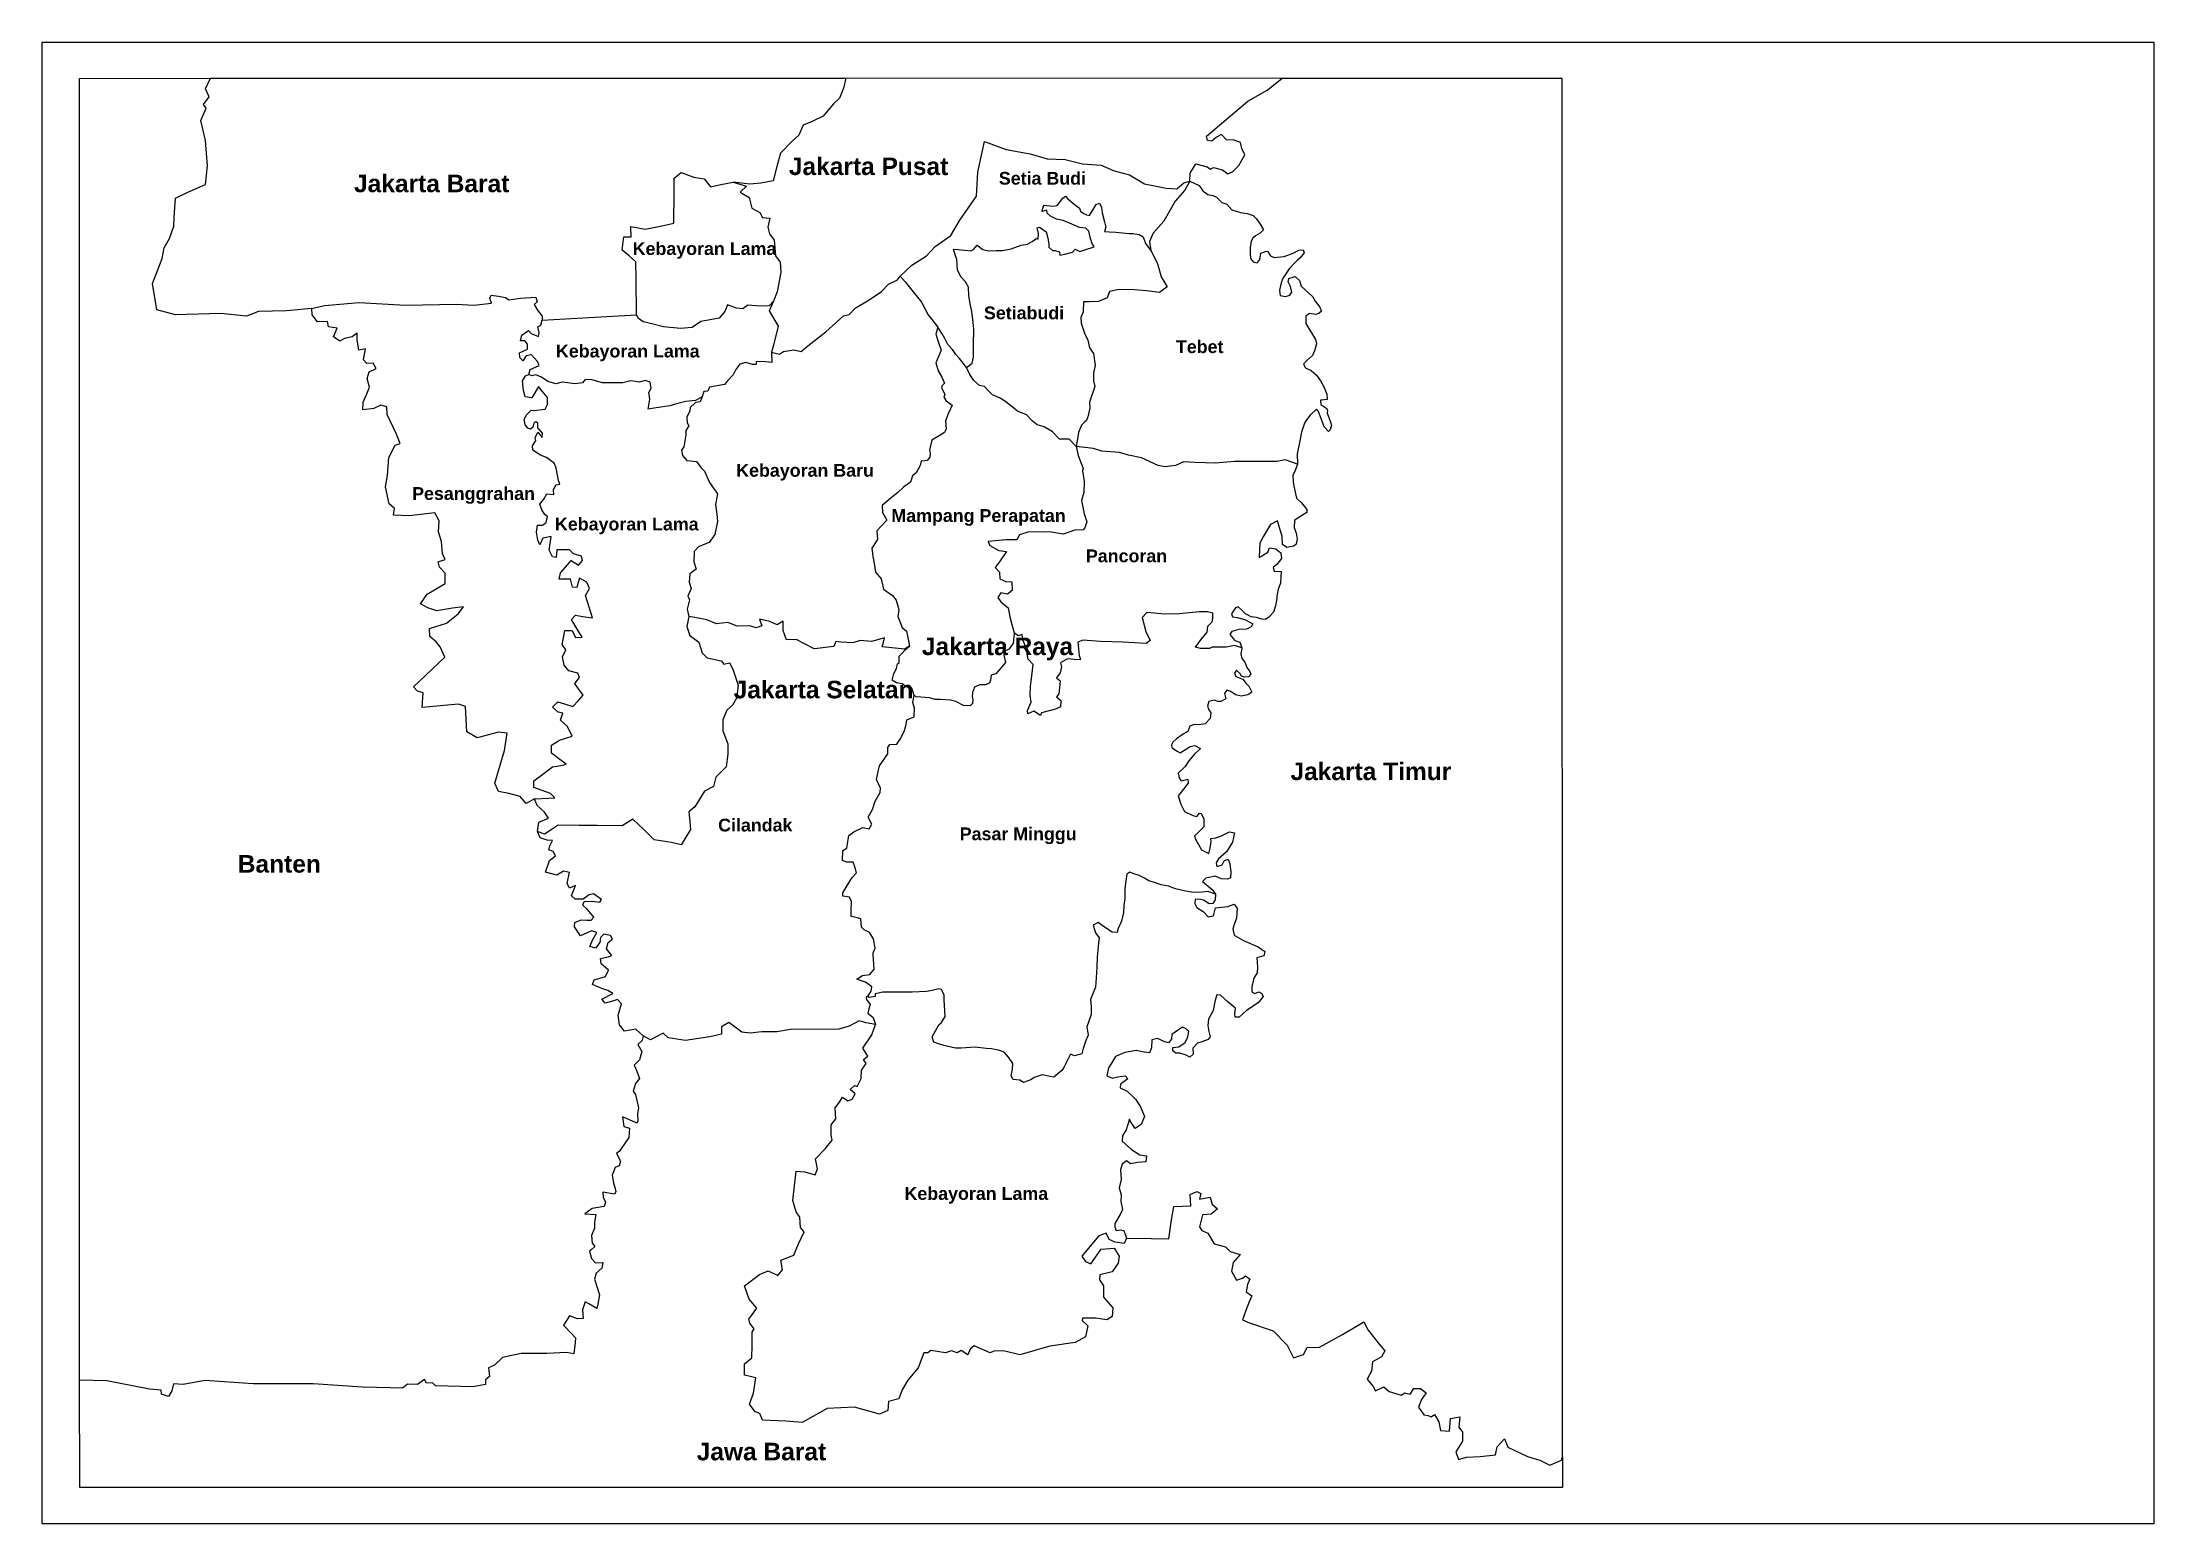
# Model space of a CAD drawing. Header units: millimetres. Extents: x -301641 to 1761893, y -305234 to 309597.
# Drawn here: x 836994 to 1005102, y 98310 to 216265 of the extents above; entities that cross this region are included whole.
import ezdxf

# ---------------------------------------------------------------- set-up
doc = ezdxf.new("R2010")
doc.units = ezdxf.units.MM
doc.header["$MEASUREMENT"] = 0
doc.layers.add('A-TEXT-3', color=7, linetype='Continuous', lineweight=5)
doc.styles.add('PED', font='SASB____.pfb', dxfattribs={"width": 0.9, "height": 0.4})
picture_1 = doc.add_image_def('image1.png', size_in_pixel=(2048, 1437))

msp = doc.modelspace()

# ---------------------------------------------------------------- texts
at = {"layer": 'A-TEXT-3', "color": 7, "linetype": 'Continuous', "style": 'PED'}
for s, height, p in [('Jakarta Pusat', 1397.07, (896436, 205690)), ('Jakarta Barat', 1397.07, (861817, 204322)), ('Setia Budi', 1016.1, (913154, 204925)), ('Kebayoran Lama', 1016.14, (884000, 199327)), ('Setiabudi', 1016.1, (911967, 194207)), ('Kebayoran Lama', 1016.14, (877893, 191169)), ('Tebet', 1016.1, (927250, 191515)), ('Kebayoran Baru', 1016.14, (892244, 181672)), ('Pesanggrahan', 1016.14, (866441, 179827)), ('Kebayoran Lama', 1016.14, (877814, 177397)), ('Mampang Perapatan', 1016.14, (904596, 178073)), ('Pancoran', 1016.1, (920084, 174865)), ('Jakarta Raya', 1397.07, (907026, 167470)), ('Jakarta Selatan', 1397.07, (892040, 164029)), ('Jakarta Timur', 1397.07, (936372, 157516)), ('Cilandak', 1016.1, (890806, 153429)), ('Pasar Minggu', 1016.14, (910040, 152731)), ('Banten', 1397.1, (852564, 150151)), ('Kebayoran Lama', 1016.14, (905641, 124099)), ('Jawa Barat', 1397.1, (889100, 103361))]:
    msp.add_text(s, height=height, dxfattribs=at).set_placement(p)

# ---------------------------------------------------------------- linework, layer by layer
for points in [[(884845, 137167), (884761, 136797), (884400, 136461), (884721, 135904), (884540, 135235), (884125, 134828), (884321, 134334), (884540, 133751), (884234, 133359), (884038, 132748), (884219, 132474), (884470, 131435), (884384, 130957), (884415, 130378), (884336, 130197), (884164, 130276), (883185, 130720), (883285, 129947), (883741, 129803), (883701, 129074), (882964, 127985), (882713, 127790), (883024, 127189), (882936, 126801), (882598, 126676), (882372, 126062), (882485, 125423), (882570, 125103), (882670, 124731), (882545, 124564), (881629, 124702), (881642, 124326), (881843, 123925), (881730, 123562), (880789, 123399), (880199, 122986), (881077, 122920), (880964, 122331), (880964, 121842), (880726, 121253), (880764, 120639), (880977, 120389), (880688, 120126), (880575, 120022), (880727, 119419), (881053, 119093), (881630, 119106), (881542, 118655), (881090, 118267), (880952, 117778), (881367, 116544), (881216, 115792), (881150, 115460), (880514, 115817), (880219, 115983), (880012, 115341), (880050, 114640), (879611, 114627), (878971, 114865), (878494, 114113), (879109, 113481), (879461, 113119), (879422, 112742), (879375, 112278), (879329, 111829), (878725, 111935), (877156, 111857), (875112, 111857), (873649, 111542), (872992, 110949), (872513, 110735), (872602, 110044), (872296, 109763), (872296, 109406), (871275, 109215), (868308, 109279), (868053, 109534), (867594, 109509), (867415, 109789), (866866, 109394), (866075, 109420), (865679, 109101), (864709, 109126), (862488, 109190), (858575, 109445), (853797, 109458), (849942, 109713), (848224, 109408), (847458, 109459), (847305, 108885), (847037, 108439), (846501, 108630), (846450, 108936), (845531, 109038), (842135, 109701), (839952, 109732), (839972, 213387), (850399, 213410)], [(858462, 195070), (856438, 194880), (854207, 194819), (853263, 194464), (851212, 194661), (847595, 194551), (846112, 194967), (845765, 197053), (846550, 199049), (846709, 199887), (847138, 200634), (847469, 201614), (847494, 202300), (847597, 203849), (848578, 204319), (849989, 204926), (850146, 206434), (849998, 208452), (849633, 210046), (850056, 211009), (849837, 211308), (850287, 211911), (850004, 212545), (850399, 213410), (900965, 213413)], [(928357, 205201), (928389, 205830), (928825, 206580), (929751, 206336), (929995, 206161), (930240, 206283), (930956, 206109), (931375, 205778), (931759, 205952), (932265, 206458), (932737, 207312), (932492, 207801), (932405, 208272), (931881, 208469), (931270, 208504), (930885, 208922), (930484, 208696), (930117, 208399), (929768, 208451), (929698, 208783), (932966, 211564), (934521, 212453), (935690, 213389), (900965, 213413), (900791, 212609), (900480, 211807), (899981, 211373), (899537, 210835), (899167, 210391), (898297, 209948), (897575, 209652), (897242, 208876), (896706, 208377), (895759, 207445), (895481, 206373), (895185, 205227), (894204, 205042), (893334, 204968), (891999, 205133)], [(923327, 121040), (925290, 121014), (926685, 120985), (926893, 122496), (927086, 123578), (928451, 123623), (928392, 124527), (928912, 124771), (929224, 124608), (929135, 124148), (929981, 124326), (930129, 123763), (930574, 123378), (930070, 122963), (929357, 122903), (929134, 121948), (929312, 121666), (929802, 121459), (930291, 120599), (931197, 120362), (931583, 119977), (932354, 119754), (931820, 119102), (931672, 118420), (932065, 117697), (932555, 117875), (932778, 118053), (933134, 117772), (932941, 117371), (932837, 116778), (933282, 116452), (933090, 115978), (932808, 115296), (932555, 114555), (933119, 114303), (934989, 113681), (936119, 112518), (936624, 111525), (937396, 111792), (937707, 112355), (938687, 112370), (940512, 113378), (942204, 114386), (942561, 113734), (943436, 112607), (943896, 112089), (943614, 111599), (942902, 111214), (942816, 110451), (942474, 109814), (942949, 109251), (943142, 108895), (943810, 109206), (944240, 108836), (945175, 108539), (945487, 108732), (945903, 108628), (946200, 109087), (946719, 109073), (947164, 108732), (946793, 108213), (946571, 107605), (946986, 106983), (947342, 106938), (947565, 106835), (947832, 107012), (948173, 106434), (948324, 105734), (949037, 105675), (949111, 106683), (949868, 106816), (949779, 106001), (950076, 105616), (950064, 104884), (949545, 104039), (949738, 103431), (950376, 103609), (951474, 103654), (952691, 103802), (952825, 104439), (953403, 105062), (953670, 104410), (955244, 103668), (956215, 103369), (957017, 102984), (957952, 103384), (958018, 103643), (958013, 213390), (935690, 213389)], [(905305, 197640), (906222, 198528), (907395, 199247), (908084, 200013), (909336, 200873), (910056, 202107), (911371, 204021), (911481, 205927), (911825, 207513), (912011, 208368), (913735, 207732), (915659, 207372), (917009, 206968), (918433, 206921), (919825, 206577), (921296, 206483), (922332, 206014), (923568, 205717), (924757, 204998), (926463, 204638), (927324, 204592), (927887, 205076), (928357, 205201), (927950, 204477), (927201, 203602), (926293, 202022), (925433, 201052), (925147, 200400), (925259, 199675), (925785, 198642), (926087, 197592), (926549, 196797), (925944, 196336), (924909, 196479), (923632, 196587), (922613, 196539), (921960, 196412), (921785, 195903), (921084, 195617), (920336, 195585), (919906, 195585), (919857, 194800), (919682, 194339), (919714, 193893), (919968, 193098), (920239, 192542), (920366, 191937), (920701, 191492), (920812, 190531), (920701, 189943), (920701, 189307), (920796, 188861), (920366, 187599), (920398, 187137), (920239, 186438), (920143, 186136), (919968, 186024), (919729, 185770), (919506, 185197), (919363, 184371), (919315, 184084), (918741, 184668), (917993, 184668), (917436, 185256), (916751, 185638), (916194, 185797), (915812, 186131), (915350, 186608), (914633, 186894), (913678, 187657), (913216, 187944), (912659, 188198), (912341, 188516), (912006, 188850), (911605, 188939), (911159, 189321), (910841, 189798), (910586, 190370), (910315, 190720), (910029, 191086), (909742, 191404), (909455, 191801), (909105, 192199), (908850, 192676), (908643, 193058), (908302, 193587)], [(876801, 194123), (880513, 194336), (884301, 194553), (884270, 197455), (884256, 198777), (883715, 199245), (883166, 199721), (883289, 200779), (883886, 200779), (883843, 201589), (884995, 201376), (886446, 201674), (887283, 201846), (887301, 204330), (887309, 205438), (887856, 205906), (888880, 205523), (889691, 205395), (890203, 204756), (890203, 204756), (891014, 204926), (891999, 205133), (893062, 204798), (892550, 204330), (893276, 203903), (893489, 203051), (894129, 202710), (894330, 202315), (894638, 202283), (894915, 202254), (894755, 201552), (894903, 201011), (895275, 200510), (895360, 199270), (895742, 198761), (895795, 197966), (895684, 197381), (895495, 196380), (895202, 195659), (894881, 194870), (895593, 193664), (895202, 192146), (895055, 191576), (895055, 191576), (895072, 190759), (894333, 190845), (893844, 190817), (893824, 190614), (893552, 190607), (893002, 190763), (892527, 190627), (892207, 190214), (891997, 189773), (891589, 189324), (891315, 189023), (890117, 188797), (889996, 188490), (889666, 188446), (889523, 188029), (889386, 187628), (888996, 187568), (888589, 187184), (888545, 186921), (888324, 186406), (888347, 185971), (888481, 185714), (888235, 185356), (888235, 185010), (888077, 184060), (887877, 183783), (887970, 183364), (888326, 182973), (889080, 182888), (889442, 182376), (889720, 182113), (890131, 181224), (890746, 180315), (890598, 179451), (890700, 178701), (890768, 178099), (890540, 177078), (890079, 176435), (889734, 176297), (889242, 176100), (888905, 175711), (888859, 174894), (889045, 174316), (888561, 173948), (888504, 173270), (888665, 172775), (888400, 172152), (888528, 171873), (888353, 171117), (888481, 170536), (888318, 169753), (888540, 169020), (889052, 168671), (889273, 168497), (889542, 167643), (889938, 167260), (891044, 167015), (891265, 166736), (891707, 166853), (891975, 166353), (892268, 165463), (892405, 165044), (892256, 164044), (891942, 163486), (891499, 163091), (891180, 162320), (891180, 161445), (891585, 160409), (891585, 159574), (891455, 158562), (890612, 157743), (890446, 157021), (889723, 156642), (888941, 155396), (888479, 154982), (888549, 154232), (888610, 153579), (888146, 152847), (887862, 152351), (887104, 152552), (885706, 152753), (884912, 153546), (884023, 154409), (883153, 153887), (881175, 153899), (879741, 153908), (878082, 153918), (877514, 153556), (876981, 153217), (876435, 153426), (876542, 154159), (877312, 154491), (876992, 154952), (876406, 155485), (876179, 156015), (877335, 156072), (877802, 156095), (877468, 156450), (876804, 156677), (876122, 156923), (876141, 157472), (876956, 158078), (877615, 158568), (878112, 158664), (878521, 158744), (878716, 158782), (878093, 159251), (877542, 159666), (877543, 160292), (878188, 160708), (879192, 161011), (878812, 161781), (878244, 162292), (878433, 162840), (878073, 162935), (877619, 163314), (878035, 163749), (878585, 163579), (879237, 163376), (879684, 163862), (880060, 164271), (879684, 164790), (879388, 165199), (879779, 165679), (879627, 166039), (878926, 166209), (878547, 166663), (878413, 167319), (878678, 167887), (878394, 168303), (878489, 168833), (878596, 169433), (879171, 169420), (879455, 168871), (879986, 168890), (879721, 169325), (879320, 169983), (879130, 170294), (879455, 170650), (880024, 170555), (880792, 170427), (880555, 171199), (880244, 172208), (880555, 172770), (880346, 173271), (879758, 173592), (879663, 173252), (879552, 172849), (879209, 172873), (879057, 173517), (878678, 173517), (878147, 173517), (878261, 174009), (878849, 174690), (879109, 174992), (879701, 174633), (880005, 174993), (879929, 175352), (879284, 175523), (878981, 175863), (878621, 175863), (877958, 175863), (877901, 175239), (877617, 175296), (877352, 175826), (877427, 176355), (877506, 176907), (877124, 176829), (876858, 176774), (876613, 176242), (876442, 176620), (876351, 177265), (876413, 177809), (876834, 177804), (877114, 178027), (877228, 178505), (877015, 178676), (876806, 178991), (876616, 179488), (876934, 179890), (877162, 180320), (877715, 180252), (877692, 180638), (877897, 181017), (878193, 181070), (878102, 181380), (877920, 182365), (877768, 182726), (877154, 183195), (876661, 183392), (876062, 183779), (876032, 184143), (876282, 184552), (876237, 184756), (876449, 185210), (876790, 184786), (876813, 185142), (876441, 185574), (876441, 185940), (876304, 186031), (876145, 185940), (876047, 185622), (875880, 185448), (875660, 185539), (875448, 185804), (875364, 186250), (875569, 186621), (875926, 186983), (876161, 186952), (877040, 187043), (877222, 187422), (877215, 187967), (876805, 188489), (876511, 188865), (876206, 188345), (875970, 187942), (875448, 188043), (875319, 188535), (875228, 189301), (875471, 189702), (875746, 189815), (875844, 190220), (876273, 190403), (876566, 190529), (876433, 190857), (875954, 191383), (875525, 191298), (875255, 190906), (875010, 191163), (874997, 191543), (875623, 191825), (875623, 192217), (875427, 192486), (875067, 192495), (875188, 192936), (875702, 193304), (875920, 193077), (876493, 192825), (876551, 193135), (876453, 193599), (876678, 193731), (876801, 194123)], [(928357, 205201), (929111, 204866), (929388, 204426), (929779, 204133), (930186, 204068), (930480, 203922), (930920, 203515), (931294, 203368), (931702, 202913), (932386, 202701), (932924, 202636), (933413, 202473), (933674, 202197), (933951, 201773), (934211, 201318), (933951, 201057), (933592, 200846), (933365, 200658), (933251, 200414), (933153, 199893), (933153, 199502), (933185, 199047), (933414, 198770), (933723, 198689), (933902, 198900), (933951, 199112), (934000, 199470), (934375, 199616), (934554, 199633), (934782, 199258), (935076, 199128), (935858, 199193), (936575, 199470), (937048, 199714), (937373, 199746), (937455, 199486), (937145, 199112), (936933, 198900), (936591, 198558), (936265, 198217), (935744, 197435), (935581, 196898), (935499, 196508), (935548, 196101), (935972, 196020), (936331, 196117), (936477, 196378), (936363, 196817), (936184, 197175), (936249, 197452), (936754, 197614), (937080, 197305), (937227, 196850), (938127, 196014), (938338, 195656), (938713, 195168), (938844, 194859), (938632, 194664), (938387, 194599), (937898, 194664), (937605, 194452), (937605, 193882), (938374, 192589), (938455, 192263), (938276, 191694), (938113, 191319), (937640, 190896), (937397, 190627), (937576, 190334), (938032, 190139), (938440, 189765), (938750, 189293), (939043, 188788), (939271, 188251), (939287, 187812), (938847, 187763), (938766, 187763), (938782, 187421), (939271, 187112), (939321, 186907), (939288, 186728), (939517, 186175), (939631, 185768), (939533, 185394), (939386, 185280), (939044, 185638), (938832, 186240), (938604, 186859), (938441, 187054), (937952, 186566), (937659, 186191), (937496, 185931), (937251, 185215), (937105, 184531), (936897, 183502), (936923, 182669), (935959, 183007), (935281, 182877), (934317, 182877), (933066, 182877), (931919, 182877), (930407, 182747), (928765, 182799), (927853, 182851), (927228, 182565), (926367, 182461), (925846, 182565), (924517, 183164), (923467, 183376), (922764, 183610), (921356, 183714), (920679, 183923), (919315, 184084)], [(910586, 190370), (911038, 190712), (911134, 191192), (911134, 192168), (911150, 193415), (911118, 193959), (911005, 194832), (910861, 195440), (910765, 196112), (910749, 196768), (910508, 197183), (910140, 197583), (909868, 198143), (909820, 198975), (909675, 199335), (909531, 199783), (909915, 199751), (910428, 199719), (910924, 199655), (911132, 199767), (911437, 200103), (911869, 199767), (912317, 199655), (912942, 199687), (913438, 199671), (914143, 199815), (914928, 200103), (915424, 200199), (915809, 200391), (916177, 200663), (916273, 200583), (916305, 201046), (916209, 201478), (916385, 201542), (916930, 201174), (917058, 200663), (917122, 200215), (917122, 199959), (917426, 199687), (917634, 199687), (917971, 199575), (918019, 199319), (918419, 199399), (919012, 199543), (919220, 199783), (919594, 199609), (920011, 199737), (920747, 199977), (920555, 200297), (920427, 200745), (920331, 201209), (920091, 201465), (919562, 201513), (919162, 201705), (918265, 202072), (917736, 202184), (917256, 202408), (917000, 202664), (916968, 202904), (916615, 202776), (916647, 203048), (916727, 203288), (917464, 203224), (917800, 203256), (918249, 203848), (918473, 204008), (918649, 203800), (919162, 203368), (919562, 203048), (919658, 202824), (919914, 202616), (920123, 202520), (920363, 202472), (920891, 203352), (921164, 203448), (921324, 203112), (921388, 202680), (921564, 201976), (921676, 201529), (921564, 201193), (921932, 201161), (922477, 201145), (923534, 201033), (923822, 201033), (924335, 200953), (924639, 200777), (924831, 200233), (925259, 199675)], [(895055, 191576), (895694, 191422), (895997, 191653), (896834, 191783), (897411, 191653), (897959, 192085), (899388, 193195), (900787, 194477), (901249, 194578), (901713, 195089), (902824, 195767), (903805, 196429), (904368, 197006), (905075, 197337), (905305, 197640), (905695, 197179), (907009, 195569), (907517, 194555), (908302, 193587), (908140, 193011), (908302, 192527), (908385, 192278), (908562, 191746), (908140, 190752), (908334, 190100), (908607, 189589), (908717, 189352), (908836, 189124), (908598, 188860), (908607, 188723), (908864, 188207), (908763, 188016), (908973, 187715), (909439, 187369), (909302, 187077), (909119, 186688), (908918, 186129), (908955, 185469), (908818, 185196), (908390, 184931), (907829, 184586), (907695, 184034), (907633, 183779), (907695, 183578), (907658, 183241), (907439, 182959), (907266, 182940), (906964, 182909), (906882, 182576), (906581, 181987), (906271, 181750), (906125, 181230), (905550, 180847), (905103, 180428), (904434, 179869), (903861, 179391), (903888, 178822), (904227, 178203), (903843, 177790), (903438, 177354), (903489, 176684), (903030, 175971), (903133, 175307), (903218, 174759), (903326, 174068), (903783, 173530), (903960, 172719), (904684, 172203), (904979, 171849), (905200, 171096), (905112, 170536), (905466, 169666), (905806, 169386), (905926, 168743), (906031, 168181), (905630, 167947), (904405, 168080), (903862, 168138), (903962, 168492), (904058, 168834), (903607, 168714), (903015, 168556), (902116, 168640), (901525, 168434), (900610, 168507), (900179, 168542), (900019, 168168), (899546, 168109), (898938, 168033), (898440, 167971), (897730, 168345), (897517, 168457), (897036, 168711), (896253, 168684), (895973, 169436), (895973, 170159), (895493, 169867), (894932, 170133), (894090, 170324), (894297, 169808), (893839, 169631), (893322, 169808), (892318, 169779), (891565, 170059), (890679, 169970), (889896, 170280), (888951, 170457), (888481, 170536)], [(876179, 156015), (875522, 155646), (875040, 156222), (874133, 156458), (873330, 156618), (873018, 157269), (873793, 159875), (874005, 161248), (873310, 161339), (871617, 160886), (870801, 161354), (870695, 163391), (870136, 163557), (867250, 163301), (867309, 164453), (866871, 164589), (866554, 164936), (869048, 167314), (868670, 168129), (868368, 168521), (867854, 168943), (867824, 169592), (869184, 170020), (870121, 170745), (870544, 171318), (869652, 171197), (868413, 171001), (867688, 171243), (867114, 171560), (867627, 172314), (869063, 173174), (869061, 174000), (868623, 174483), (868517, 174891), (869076, 175072), (868865, 175570), (868774, 176505), (868532, 177290), (868593, 178150), (868260, 178784), (866217, 178550), (864947, 178611), (865038, 179154), (864615, 179501), (864328, 180874), (864479, 181765), (864584, 183207), (865083, 184172), (865491, 184308), (865174, 185108), (864448, 186638), (864432, 187242), (863964, 187362), (863405, 187091), (862529, 187000), (862544, 187604), (862846, 188283), (863042, 188796), (862875, 189497), (863011, 190010), (863586, 190297), (863329, 190719), (862830, 190689), (862573, 190976), (862724, 191851), (862211, 191745), (862074, 192580), (862074, 193108), (861681, 192821), (861046, 192685), (860684, 192459), (860185, 192806), (860487, 193500), (859777, 193606), (859702, 194029), (858901, 194013), (858493, 194572), (858462, 195070), (859467, 195300), (862235, 195530), (865925, 195331), (869969, 195407), (871353, 195331), (872775, 195486), (872636, 195900), (872729, 196115), (873328, 196054), (873882, 195946), (874143, 195747), (875081, 195900), (876280, 195962), (876388, 195593), (876157, 195394), (876419, 194933), (876803, 194457), (876801, 194123)], [(895202, 195659), (894863, 195266), (894191, 195240), (893157, 195326), (892761, 195034), (892262, 195103), (891547, 195361), (891340, 194836), (890875, 194294), (890175, 194170), (889424, 194036), (888728, 193542), (887807, 193464), (886454, 193610), (885625, 193817), (884832, 194014), (884462, 194264), (884301, 194553)], [(889523, 188029), (888997, 187735), (888226, 187656), (887604, 187490), (886968, 187320), (885877, 187157), (885245, 187063), (885360, 187840), (885290, 188383), (885474, 188733), (885386, 189191), (884983, 189340), (884536, 189200), (883861, 189305), (883230, 189139), (881609, 189139), (880737, 189395), (880228, 189412), (880000, 189158), (879422, 189080), (878397, 189202), (877897, 189062), (877249, 189263), (876740, 189605), (876302, 189789), (875960, 189701), (875746, 189815)], [(919315, 184084), (919460, 183367), (919855, 182338), (919804, 182132), (919941, 181292), (919920, 180426), (919728, 179768), (919948, 178726), (920168, 178068), (920003, 177602), (919866, 177437), (919207, 177410), (918273, 177108), (917174, 177273), (916735, 177245), (915554, 177273), (914786, 177053), (914593, 176642), (913715, 176642), (912314, 176505), (912424, 176203), (913165, 175792), (913769, 175710), (913265, 174975), (912850, 174451), (913209, 174065), (913237, 173541), (913707, 173320), (914176, 173293), (914204, 172603), (913845, 172327), (913320, 172438), (913071, 172051), (913320, 171720), (913900, 171224), (914038, 170507), (914176, 169900), (914369, 169238), (914287, 168383), (913955, 167942), (913541, 167748), (913541, 167473), (913679, 166893), (913403, 166535), (912906, 165983), (912544, 165863), (912488, 165477), (912405, 165229), (912074, 165091), (911605, 165091), (911218, 164926), (911052, 164484), (911025, 164181), (911080, 163905), (911052, 163629), (910859, 163436), (910334, 163464), (909726, 163767), (909312, 163877), (908925, 163905), (908511, 163933), (908097, 163933), (907627, 164070), (906605, 164153), (906412, 164264), (906302, 164595), (906219, 164843), (905998, 164870), (905749, 164981), (905445, 165174), (905004, 165257), (904672, 165477), (904783, 166001), (905004, 166415), (905086, 166774), (905224, 166884), (905224, 167215), (905224, 167380), (905390, 167546), (905694, 167877), (906031, 168181)], [(936923, 182669), (936745, 182174), (936560, 181766), (936598, 181288), (936606, 181042), (936854, 179976), (937251, 179599), (937667, 179064), (937687, 178826), (936993, 178410), (936695, 178192), (936655, 177617), (936814, 177181), (936893, 176705), (936814, 176309), (936635, 176150), (936080, 176032), (935742, 176269), (935723, 176904), (935326, 178172), (934770, 177875), (934234, 176943), (933937, 176388), (933897, 175853), (933875, 175247), (934570, 175663), (934709, 176020), (935205, 175921), (935602, 175604), (935661, 175148), (935284, 174692), (934986, 174434), (935086, 174157), (935621, 174137), (935582, 173186), (935403, 172730), (935284, 172155), (935284, 171977), (935185, 171402), (935026, 170887), (934649, 170490), (934391, 170292), (934093, 170332), (933677, 170451), (933240, 170510), (932784, 170768), (932506, 171045), (932208, 171303), (931990, 171224), (931672, 170768), (931752, 170506), (932149, 170467), (932804, 170288), (933379, 169971), (933240, 169713), (932863, 169535), (932248, 169495), (931693, 169357), (931534, 169099), (931950, 168643), (932329, 168496), (932488, 168060), (932428, 167545), (932508, 167208), (932746, 166911), (932905, 166494), (933123, 166177), (933222, 165959), (933024, 165741), (932726, 165702), (932468, 165781), (932369, 165979), (932071, 166276), (931912, 166019), (932031, 165761), (932289, 165662), (932567, 165543), (932845, 165206), (933063, 165008), (933163, 164790), (933282, 164512), (932984, 164294), (932448, 164195), (931992, 164314), (931635, 164572), (931317, 164691), (931119, 164413), (931214, 163986), (930837, 163768), (930599, 163768), (930301, 163887), (929865, 163787), (929766, 163411), (929885, 163114), (930043, 162876), (929984, 162420), (929587, 162004), (929111, 161905), (928694, 161944), (928357, 161806), (928198, 161389), (927741, 161112), (927285, 160795), (927007, 160537), (926908, 160339), (926928, 160121), (927285, 159843), (927583, 159685), (928376, 160200), (928754, 160260), (929210, 160042), (928691, 159560), (928274, 159064), (927996, 158588), (927441, 158073), (927500, 157697), (927659, 157459), (928195, 157597), (928235, 157280), (927679, 156567), (927441, 156270), (927639, 155589), (927937, 155014), (928611, 154697), (928929, 154618), (929127, 154895), (929266, 154856), (929465, 154400), (929465, 153785), (928988, 153310), (928730, 153072), (928810, 152814), (929288, 151955), (929863, 151677), (929963, 151994), (930062, 152609), (930042, 152866), (930419, 152926), (930836, 153045), (931510, 153402), (931927, 153322), (931768, 152569), (931272, 151816), (930637, 151241), (930459, 150944), (930498, 150627), (930935, 150766), (931094, 151103), (931411, 151221), (931550, 150845), (931630, 150191), (931590, 149735), (931352, 149636), (930875, 149656), (930379, 149874), (929645, 149715), (929367, 149458), (929982, 148942), (930141, 148804), (930400, 148435), (929785, 148653), (929328, 148593), (928614, 148574), (927919, 148693), (927225, 148851), (926669, 149069), (926074, 149168), (925538, 149366), (925101, 149485), (924744, 149703), (924327, 149921), (923831, 150080), (923573, 150179), (923335, 150040), (923256, 149485), (923196, 148891), (923176, 148098), (923117, 147523), (923077, 146988), (922918, 146275), (922640, 145660), (922561, 145383), (922184, 145422), (921569, 145799), (921053, 146176), (920656, 145977), (920854, 145363), (921132, 144947), (921092, 144590), (921073, 144253), (920992, 143451), (920951, 142619), (920910, 141767), (920850, 141037), (920443, 140063), (920504, 139455), (920504, 138846), (920158, 137884), (920260, 137215), (920077, 136789), (919874, 136160), (919752, 135714), (919183, 135572), (918858, 135693), (918635, 135267), (918350, 134700), (918168, 134395), (917538, 133868), (917233, 133908), (916604, 134050), (915954, 133848), (915710, 133645), (915119, 133438), (914814, 133641), (914286, 133682), (914124, 133986), (914246, 134493), (914266, 134959), (913921, 135446), (913575, 135852), (913129, 136014), (912560, 136116), (912154, 136156), (911260, 136258), (910163, 136177), (909696, 136177), (909006, 136339), (908518, 136461), (907990, 136643), (907848, 137089), (908376, 138043), (908599, 138225), (908884, 138692), (908802, 140018), (908802, 140404), (908599, 140850), (908375, 140891), (907847, 140769), (907400, 140688), (906243, 140627), (905349, 140647), (904536, 140647), (903907, 140647), (903318, 140505), (903318, 140424), (903318, 140282), (902830, 140221), (902749, 140343), (902993, 140708), (903054, 141053), (902546, 141418), (902140, 141560), (901855, 141682), (902302, 141966), (902891, 142047), (903237, 142453), (903155, 143629), (903155, 143771), (903296, 144148), (903174, 144878), (902869, 145386), (902442, 145588), (902219, 145811), (902178, 146461), (901894, 146542), (901386, 146663), (901386, 147150), (901427, 147840), (901264, 148205), (900736, 148266), (900736, 148550), (901224, 149341), (901467, 149757), (901832, 150122), (901690, 150609), (901548, 150974), (901040, 150974), (900715, 151116), (900736, 151907), (901061, 152089), (901121, 152617), (901203, 153104), (901609, 153408), (902320, 153753), (902828, 153651), (903051, 154016), (902746, 154564), (903091, 155181), (903314, 155850), (903700, 156540), (903741, 156865), (903416, 157554), (903558, 158203), (903659, 158650), (904309, 159611), (904329, 160118), (904472, 160361), (905040, 160381), (905304, 160787), (905629, 161396), (905772, 161943), (905832, 162329), (906401, 162552), (906443, 163233), (906301, 163699), (906412, 164264)], [(932488, 168060), (931925, 168241), (931248, 168092), (930124, 168092), (929935, 167984), (929204, 167984), (928812, 168092), (929231, 168687), (929745, 169295), (929786, 169768), (930138, 170120), (930179, 170404), (930179, 170796), (929773, 170917), (929123, 170904), (927526, 170755), (926375, 170728), (924941, 170863), (924562, 170458), (924846, 169349), (925198, 168633), (924873, 168403), (923036, 168493), (921242, 168562), (919846, 168658), (919435, 168507), (919558, 167427), (919654, 167112), (919380, 167099), (918613, 167181), (918066, 166866), (918148, 166524), (918048, 166068), (917733, 165672), (918048, 165425), (918020, 165125), (917924, 164394), (917732, 164135), (918088, 163861), (918075, 163355), (917664, 163164), (916541, 162876), (916473, 162671), (915939, 163000), (915459, 162794), (915446, 163054), (915720, 163711), (915637, 164258), (915678, 164996), (915774, 165830), (915884, 166719), (915487, 167157), (915321, 168012), (915102, 168641), (915007, 169120), (914692, 169010), (914369, 169238)], [(902749, 140343), (902582, 140197), (902627, 140056), (902914, 139645), (902804, 139301), (902718, 138956), (903136, 138610), (903324, 138048), (902588, 138192), (902025, 138351), (901232, 137918), (900424, 137688), (896567, 137673), (895471, 137486), (894288, 137486), (893350, 137371), (892701, 137443), (891663, 138206), (891071, 137875), (891071, 137284), (890148, 137068), (888207, 136793), (886822, 136994), (886418, 137369), (885913, 137095), (885408, 136850), (884845, 137167), (884254, 137700), (883345, 137527), (882941, 138032), (882840, 138810), (883100, 139717), (882783, 140049), (882408, 139905), (881802, 139746), (881556, 140077), (882422, 140524), (882028, 140764), (881552, 140922), (880802, 141254), (880947, 141614), (881841, 141873), (882072, 142392), (881495, 142896), (881437, 143314), (882057, 143444), (882331, 143559), (881913, 144092), (882043, 144596), (882404, 144841), (882245, 145158), (881697, 145259), (881437, 144985), (881394, 144582), (881033, 144150), (880586, 144279), (880817, 144827), (881149, 145374), (880730, 145518), (880384, 145345), (879836, 145129), (879358, 145842), (879402, 146188), (879907, 146390), (880339, 146375), (880686, 146361), (880916, 146606), (880383, 147240), (880036, 147557), (880152, 147859), (880801, 147888), (881378, 147802), (881508, 148003), (880873, 148464), (880527, 148378), (880051, 148047), (879431, 148047), (879142, 148306), (879444, 149118), (878982, 148917), (878780, 149306), (878982, 150170), (878492, 150271), (877973, 149940), (877049, 150199), (877381, 151121), (877857, 151481), (877683, 151821), (877323, 151979), (877409, 152282), (877611, 152699), (877193, 152728), (876630, 152915), (876435, 153426)], [(930400, 148435), (930379, 147985), (930180, 147699), (929890, 147680), (929444, 147949), (929123, 148051), (928779, 148000), (928764, 147696), (928928, 147370), (929426, 147066), (929822, 146645), (930238, 146707), (930408, 147349), (931384, 147449), (931900, 147632), (932139, 147330), (932076, 146531), (931893, 146019), (931780, 145674), (931893, 145171), (932636, 144743), (933804, 144250), (934333, 143860), (934263, 143533), (933703, 143369), (933742, 142623), (933729, 142170), (933465, 141743), (933282, 141070), (933307, 140666), (933546, 140527), (933861, 140660), (934082, 140515), (934195, 140301), (933790, 139794), (932870, 139165), (932279, 138649), (931976, 138631), (931951, 138901), (931983, 139347), (931416, 139844), (930793, 140391), (930503, 140431), (930383, 139991), (930224, 139163), (929840, 138484), (929783, 137968), (929859, 137503), (929973, 137074), (929828, 136854), (929318, 136684), (928964, 136561), (928593, 136178), (928618, 135706), (928347, 135455), (928076, 135631), (927566, 135782), (927239, 135775), (927019, 135970), (926993, 136234), (927478, 136291), (927976, 136630), (928190, 137085), (928271, 137494), (928070, 137714), (927768, 137840), (927459, 137645), (926918, 137274), (926899, 136891), (926660, 136601), (926370, 136671), (925778, 136935), (925338, 136834), (925306, 136212), (925136, 135815), (924714, 135866), (924087, 135988), (923193, 135824), (922450, 135523), (922122, 134982), (921871, 134611), (921763, 133968), (922191, 133798), (922638, 133898), (923217, 133961), (923419, 133741), (923142, 133509), (922840, 133301), (922803, 133024), (923382, 132744), (924026, 132127), (924422, 131501), (924738, 130724), (924477, 130089), (924004, 129780), (923646, 130350), (923548, 130512), (923287, 129666), (923010, 129194), (922962, 128771), (923711, 128120), (924381, 127690), (924903, 127608), (924854, 127120), (924186, 127071), (923648, 126957), (923322, 127201), (922964, 126941), (922833, 126485), (922882, 125721), (922729, 125049), (922894, 124503), (922853, 123968), (922997, 123336), (922801, 122925), (922378, 122215), (922389, 121926), (922502, 121648), (922811, 121721), (923100, 121648), (923327, 121040), (923142, 120635), (922425, 120735), (921941, 120951), (921708, 121434), (921124, 121235), (919773, 119603), (920057, 119200), (920490, 119000), (921307, 120165), (922325, 120249), (922741, 119616), (922641, 119050), (922175, 118367), (921191, 118134), (921173, 117728), (921490, 117262), (921473, 116363), (922224, 115497), (922172, 114825), (921738, 114559), (920838, 114692), (919804, 114692), (919787, 114492), (920238, 114076), (920054, 113193), (919237, 112744), (917216, 112456), (914815, 111773), (913531, 112090), (912764, 112056), (912464, 111923), (911180, 112473), (910863, 112206), (910696, 111757), (910163, 112106), (909846, 111907), (909396, 112090), (908895, 111907), (907728, 112106), (907511, 111907), (907178, 111923), (906728, 110724), (905920, 109740), (905462, 108986), (905192, 108258), (904356, 108042), (904329, 107315), (903654, 107045), (901657, 107584), (899499, 107477), (897502, 106372), (896207, 106480), (894346, 106560), (894130, 107099), (893752, 107234), (893293, 107827), (893617, 108716), (893806, 109929), (892916, 110144), (892916, 111033), (893482, 111518), (893509, 112542), (893509, 113566), (893671, 113836), (893320, 114294), (893239, 114590), (893887, 115467), (893267, 116194), (892916, 117245), (894103, 118161), (894778, 118458), (895560, 118080), (895938, 118538), (895803, 119293), (896828, 119697), (897206, 120586), (897665, 121556), (897368, 121907), (897313, 122728), (897017, 123132), (896747, 124049), (897017, 126393), (897718, 126339), (898527, 126096), (898716, 126581), (898554, 127363), (899337, 128152), (899876, 128852), (899796, 129256), (899796, 130065), (900173, 130550), (900118, 131425), (900469, 131883), (900712, 132287), (901144, 131991), (901467, 132125), (901710, 132529), (901305, 132880), (901656, 133203), (901872, 133122), (902196, 133769), (902223, 134416), (902601, 134955), (902385, 135278), (902735, 135547), (902331, 136167), (903032, 137245), (903324, 138048)], [(958018, 103643), (958018, 101206), (839979, 101206), (839952, 109732)]]:
    msp.add_lwpolyline(points)

msp.set_redraw_order([(e.dxf.handle, doc.entitydb.next_handle()) for e in msp.query("TEXT MTEXT ATTDEF DIMENSION ARC_DIMENSION")])  # texts and dimensions are drawn at this point

# ---------------------------------------------------------------- pictures from other files: only their frames are drawn
image = msp.add_image(picture_1, insert=(836994, 98310), size_in_units=(168108, 117955))
image.dxf.flags = 7

doc.saveas('drawing.dxf')
